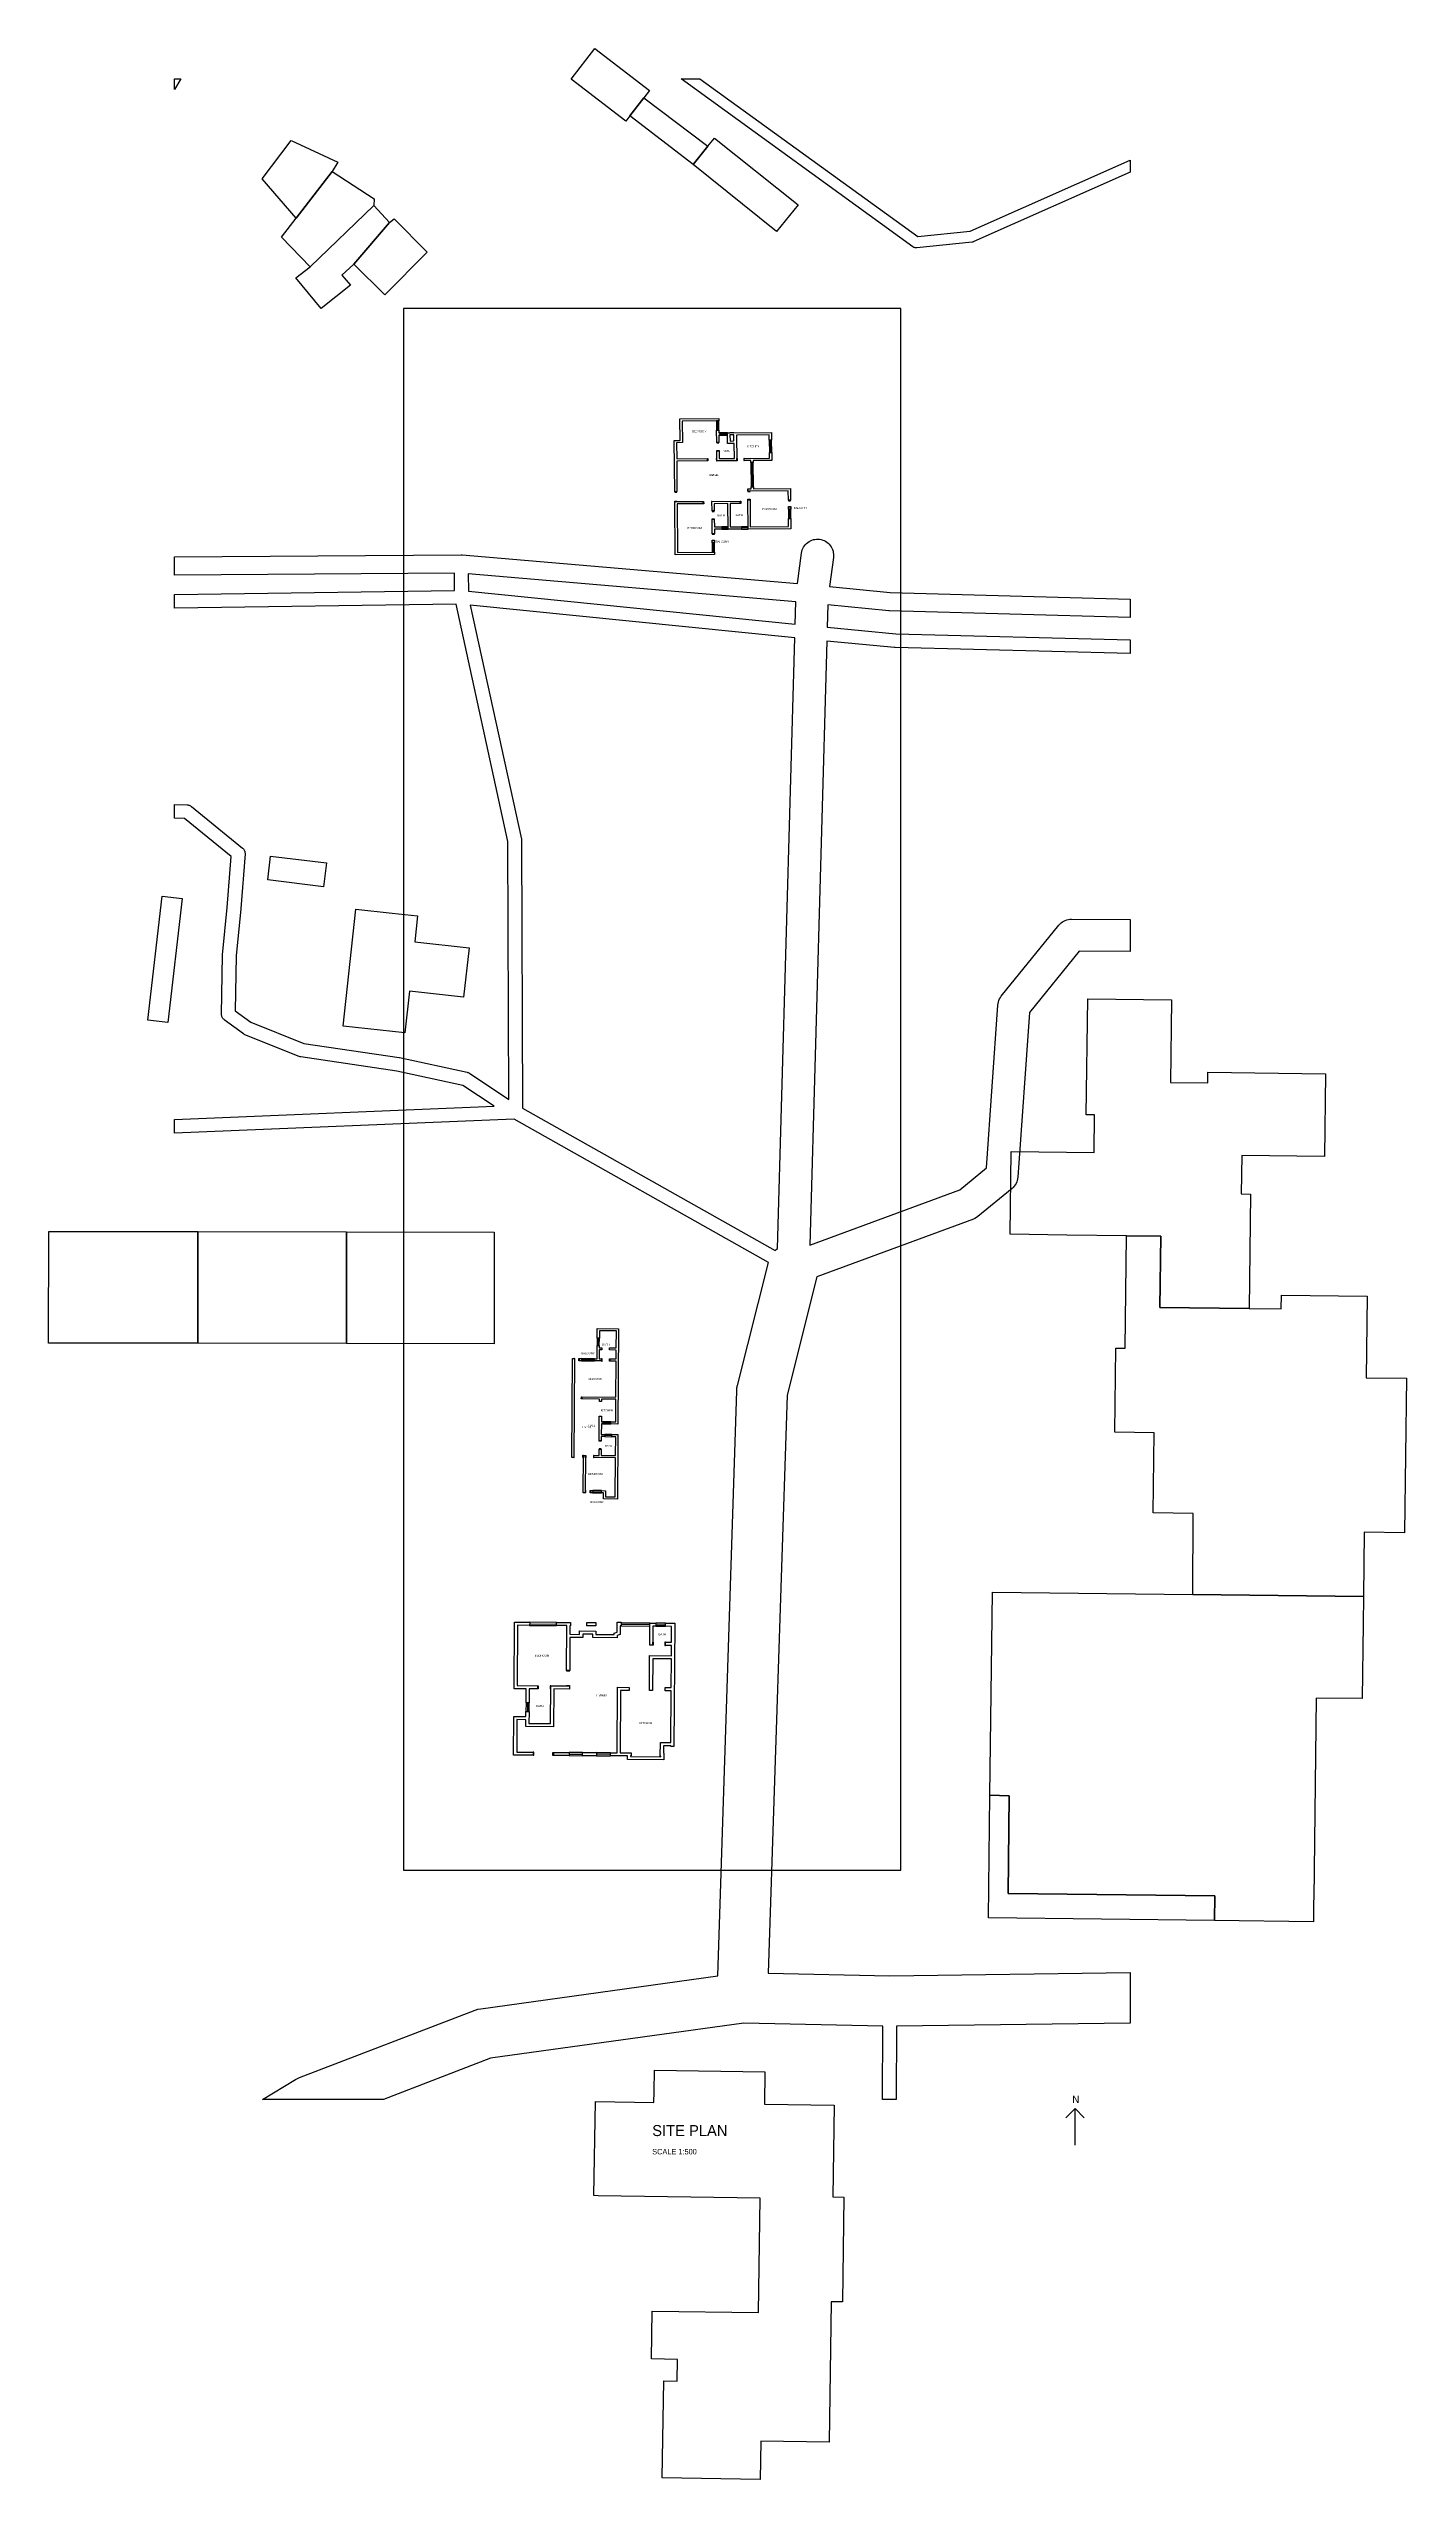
# Model space of a CAD drawing. Header units: centimetres. Extents: x 117202 to 132010, y -43374 to -16879.
import ezdxf

# ---------------------------------------------------------------- set-up
doc = ezdxf.new("R2010")
doc.units = ezdxf.units.CM
for name, color, linetype in [('A-ANNO-SYMB', 7, 'Continuous'), ('A-ANNO-TTLB', 7, 'Continuous'), ('C-BLDG-EXST', 7, 'Continuous'), ('C-ROAD', 7, 'Continuous'), ('DOORS', 7, 'Continuous'), ('TEXT', 7, 'Continuous'), ('V-PROP-LINE', 7, 'Continuous'), ('WALLS', 7, 'Continuous'), ('WINDOWS', 7, 'Continuous')]:
    doc.layers.add(name, color=color, linetype=linetype)

msp = doc.modelspace()

# ---------------------------------------------------------------- linework, layer by layer
at = {"layer": 'A-ANNO-SYMB'}
for p in [(128296, -39432), (128396, -39732), (128496, -39432)]:
    msp.add_line(p, (128396, -39332), dxfattribs=at)
at = {"layer": 'C-BLDG-EXST'}
for points in [[(123158, -16879), (123754, -17335), (123693, -17414), (123541, -17611), (123496, -17669), (122900, -17212)], [(123541, -17611), (123693, -17414), (124393, -17941), (124232, -18141)], [(119849, -17880), (120358, -18115), (120293, -18218), (119901, -18726), (119533, -18297)], [(124232, -18141), (124393, -17941), (124465, -17854), (125375, -18583), (125142, -18871)], [(120293, -18218), (120754, -18516), (120749, -18590), (120055, -19256), (119741, -18935), (119901, -18726)], [(120055, -19256), (120749, -18590), (120921, -18776), (120530, -19230), (120401, -19348), (120493, -19458), (120176, -19713), (119899, -19376)], [(120530, -19230), (120921, -18776), (120970, -18736), (121330, -19097), (120868, -19562)], [(119624, -25680), (120233, -25754), (120201, -26015), (119592, -25940)], [(118440, -26116), (118658, -26141), (118504, -27495), (118285, -27470)], [(120553, -26260), (120950, -26302), (121227, -26333), (121196, -26615), (121788, -26679), (121728, -27218), (121137, -27154), (121088, -27608), (120413, -27535)], [(128959, -29819), (128306, -29811), (127689, -29803), (127699, -28902), (128603, -28912), (128608, -28501), (128519, -28500), (128534, -27235), (129449, -27246), (129438, -28147), (129844, -28153), (129845, -28037), (131126, -28052), (131115, -28955), (130214, -28944), (130209, -29363), (130309, -29364), (130294, -30612), (129322, -30601), (129331, -29823)], [(118828, -30990), (117202, -30989), (117204, -29772), (118829, -29774)], [(118828, -30990), (118829, -29774), (120452, -29777), (120451, -30993)], [(120451, -30993), (120452, -29777), (122062, -29779), (122060, -30995)], [(131543, -33751), (129679, -33729), (129684, -32845), (129248, -32840), (129258, -31967), (128829, -31961), (128840, -31043), (128944, -31045), (128959, -29819), (129331, -29823), (129322, -30601), (130294, -30612), (130645, -30617), (130647, -30468), (131582, -30479), (131571, -31366), (132010, -31372), (131990, -33056), (131551, -33051)], [(131543, -33751), (131539, -34050), (131529, -34864), (131025, -34858), (130999, -37044), (130998, -37077), (130996, -37296), (129917, -37283), (129921, -37015), (127666, -36988), (127679, -35922), (127468, -35918), (127496, -33702), (129679, -33729)], [(129917, -37283), (127453, -37254), (127468, -35918), (127679, -35922), (127666, -36988), (129921, -37015)], [(125768, -39294), (125753, -40295), (125876, -40297), (125859, -41439), (125736, -41438), (125713, -42970), (124968, -42959), (124962, -43374), (123895, -43359), (123911, -42300), (124057, -42302), (124060, -42067), (123779, -42062), (123786, -41539), (124945, -41556), (124964, -40308), (123196, -40282), (123150, -40281), (123166, -39257), (123804, -39265), (123806, -39145), (123809, -38915), (125013, -38933), (125008, -39283)]]:
    msp.add_lwpolyline(points, close=True, dxfattribs=at)
at = {"layer": 'C-ROAD'}
for points in [[(118574, -17323), (118574, -17210), (118643, -17210), (118574, -17323)], [(126680, -18928), (127252, -18870), (128996, -18094), (128996, -18225), (127292, -18983), (127286, -18985), (127280, -18987), (127273, -18988), (126669, -19050), (126663, -19050), (126657, -19050), (126651, -19049), (126645, -19047), (126639, -19045), (126633, -19042), (126628, -19039), (124101, -17210), (124306, -17210), (126680, -18928)], [(118715, -25122), (118722, -25123), (118729, -25124), (118736, -25126), (118742, -25128), (118749, -25131), (118755, -25135), (118760, -25139), (119317, -25593), (119323, -25598), (119328, -25603), (119332, -25609), (119336, -25615), (119339, -25622), (119341, -25628), (119343, -25635), (119344, -25643), (119345, -25650), (119345, -25657), (119300, -26252), (119300, -26254), (119248, -26767), (119238, -27366), (119408, -27492), (119984, -27723), (121025, -27876), (121030, -27877), (121766, -28036), (121772, -28038), (121779, -28041), (121785, -28044), (121791, -28047), (122222, -28332), (122210, -25521), (121646, -22936), (118574, -22979), (118574, -22829), (121630, -22786), (121629, -22597), (118574, -22618), (118574, -22418), (121703, -22397), (121712, -22397), (125368, -22710), (125414, -22377), (125417, -22360), (125422, -22343), (125428, -22327), (125436, -22312), (125446, -22298), (125456, -22284), (125468, -22272), (125482, -22261), (125496, -22251), (125511, -22243), (125527, -22236), (125543, -22231), (125560, -22228), (125577, -22226), (125594, -22226), (125611, -22227), (125628, -22230), (125645, -22235), (125661, -22241), (125676, -22249), (125690, -22259), (125704, -22269), (125716, -22281), (125727, -22295), (125737, -22309), (125745, -22324), (125752, -22340), (125757, -22356), (125760, -22373), (125762, -22390), (125762, -22407), (125761, -22424), (125717, -22742), (126380, -22808), (128996, -22879), (128996, -23079), (126371, -23008), (126364, -23007), (125701, -22941), (125693, -23186), (126440, -23258), (128996, -23322), (128996, -23472), (126434, -23408), (126429, -23408), (125688, -23336), (125503, -29921), (127138, -29319), (127429, -29080), (127554, -27305), (127556, -27287), (127560, -27270), (127565, -27253), (127573, -27237), (127582, -27221), (127592, -27207), (128221, -26432), (128233, -26419), (128245, -26407), (128259, -26397), (128274, -26388), (128290, -26381), (128306, -26375), (128323, -26371), (128340, -26368), (128358, -26367), (128996, -26371), (128996, -26721), (128440, -26718), (127899, -27385), (127772, -29180), (127770, -29198), (127766, -29215), (127761, -29232), (127753, -29248), (127744, -29263), (127734, -29278), (127722, -29291), (127709, -29303), (127337, -29608), (127321, -29620), (127305, -29629), (127287, -29637), (125582, -30265), (125255, -31556), (125050, -37857), (126377, -37886), (128996, -37850), (128996, -38400), (126450, -38435), (126447, -39232), (126297, -39232), (126300, -38435), (124783, -38401), (122022, -38784), (120855, -39232), (119535, -39232), (119896, -39014), (119917, -39003), (119940, -38993), (121855, -38259), (121885, -38250), (121915, -38244), (124499, -37885), (124706, -31509), (124706, -31506), (124706, -31504), (124708, -31493), (124708, -31482), (124709, -31479), (124709, -31477), (124711, -31466), (124713, -31455), (124714, -31453), (124714, -31450), (125053, -30110), (122279, -28548), (118574, -28702), (118574, -28552), (122063, -28407), (121720, -28180), (121001, -28024), (119953, -27870), (119945, -27868), (119936, -27865), (119343, -27628), (119337, -27625), (119331, -27622), (119326, -27618), (119118, -27464), (119112, -27459), (119107, -27454), (119103, -27449), (119099, -27443), (119095, -27437), (119093, -27430), (119090, -27423), (119089, -27416), (119088, -27409), (119088, -27402), (119098, -26761), (119099, -26755), (119151, -26239), (119192, -25685), (118685, -25271), (118574, -25268), (118574, -25118), (118715, -25122)], [(121779, -22603), (121780, -22792), (125344, -23151), (125352, -22909), (121779, -22603)], [(122359, -25505), (122360, -25513), (122372, -28428), (125127, -29980), (125137, -29970), (125152, -29958), (125339, -23301), (121801, -22945), (122358, -25497), (122359, -25505)]]:
    msp.add_lwpolyline(points, close=True, dxfattribs=at)
at = {"layer": 'DOORS'}
for points in [[(124488, -21172), (124488, -21177), (124513, -21177), (124513, -21172)], [(124388, -21348), (124393, -21348), (124393, -21373), (124388, -21373)], [(124489, -21347), (124484, -21347), (124485, -21372), (124490, -21372)], [(124489, -21264), (124489, -21259), (124514, -21259), (124514, -21264)], [(124706, -21346), (124711, -21346), (124711, -21371), (124706, -21371)], [(124789, -21345), (124784, -21345), (124784, -21370), (124789, -21370)], [(124030, -21709), (124030, -21714), (124055, -21713), (124055, -21708)], [(124827, -21703), (124827, -21708), (124852, -21708), (124852, -21703)], [(124031, -21817), (124031, -21812), (124055, -21812), (124055, -21817)], [(124341, -21815), (124346, -21815), (124347, -21839), (124342, -21839)], [(124436, -21814), (124431, -21814), (124431, -21839), (124436, -21839)], [(124437, -21918), (124437, -21923), (124462, -21923), (124462, -21918)], [(124745, -21812), (124750, -21812), (124750, -21837), (124745, -21837)], [(124828, -21811), (124823, -21812), (124823, -21836), (124828, -21836)], [(124828, -21796), (124828, -21791), (124853, -21791), (124853, -21796)], [(125270, -21802), (125270, -21807), (125294, -21807), (125294, -21802)], [(125270, -21874), (125270, -21869), (125295, -21869), (125295, -21874)], [(124437, -22008), (124437, -22003), (124462, -22003), (124462, -22008)], [(124438, -22168), (124438, -22173), (124463, -22173), (124463, -22168)], [(124439, -22242), (124439, -22237), (124464, -22237), (124464, -22242)], [(122937, -31181), (122942, -31181), (122942, -31158), (122937, -31158)], [(122990, -31181), (122985, -31181), (122985, -31158), (122990, -31158)], [(123233, -31184), (123238, -31184), (123238, -31160), (123233, -31160)], [(123323, -31184), (123318, -31184), (123318, -31160), (123323, -31160)], [(122934, -31597), (122939, -31597), (122939, -31574), (122934, -31574)], [(123017, -31598), (123012, -31597), (123013, -31574), (123018, -31574)], [(123229, -32054), (123229, -32059), (123206, -32059), (123206, -32054)], [(122930, -32235), (122935, -32235), (122935, -32212), (122930, -32212)], [(123034, -32235), (123029, -32235), (123029, -32212), (123034, -32212)], [(123057, -32213), (123062, -32213), (123062, -32236), (123057, -32236)], [(123150, -32213), (123145, -32213), (123145, -32236), (123150, -32236)], [(123229, -32147), (123229, -32142), (123206, -32141), (123206, -32146)], [(123055, -32619), (123060, -32619), (123060, -32596), (123055, -32596)], [(123112, -32620), (123107, -32620), (123108, -32597), (123112, -32597)], [(123792, -34249), (123797, -34249), (123797, -34283), (123792, -34283)], [(123929, -34250), (123924, -34250), (123924, -34284), (123929, -34284)], [(122851, -34557), (122851, -34562), (122885, -34562), (122885, -34557)], [(122538, -34723), (122543, -34723), (122543, -34757), (122538, -34757)], [(122678, -34724), (122673, -34724), (122673, -34758), (122678, -34758)], [(122850, -34725), (122850, -34720), (122884, -34720), (122884, -34725)], [(122488, -35482), (122493, -35482), (122493, -35448), (122488, -35448)], [(122708, -35484), (122703, -35484), (122703, -35450), (122708, -35450)]]:
    msp.add_lwpolyline(points, close=True, dxfattribs=at)
at = {"layer": 'V-PROP-LINE'}
msp.add_lwpolyline([(121074, -36732), (126496, -36732), (126496, -19710), (121074, -19710)], close=True, dxfattribs=at)
at = {"layer": 'WALLS'}
for p, q in [((124088, -20913), (124511, -20910)), ((124089, -21150), (124088, -20913)), ((124511, -20910), (124511, -20935)), ((124030, -21709), (124026, -21150)), ((124026, -21150), (124089, -21150)), ((124114, -21174), (124051, -21175)), ((124051, -21175), (124052, -21350)), ((124511, -20935), (124113, -20938)), ((124113, -20938), (124114, -21174)), ((124488, -21172), (124487, -21039)), ((124487, -21039), (124512, -21039)), ((124513, -21172), (124488, -21172)), ((124512, -21039), (124512, -21068)), ((124512, -21068), (124524, -21068)), ((124524, -21093), (124512, -21093)), ((124512, -21093), (124513, -21172)), ((124524, -21068), (124524, -21093)), ((124605, -21184), (124605, -21067)), ((124605, -21067), (124633, -21067)), ((124680, -21184), (124605, -21184)), ((124633, -21067), (124633, -21063)), ((124633, -21063), (124675, -21063)), ((124633, -21088), (124634, -21156)), ((124675, -21088), (124633, -21088)), ((124634, -21156), (124676, -21155)), ((124675, -21063), (124675, -21067)), ((124675, -21067), (125087, -21064)), ((124676, -21155), (124675, -21088)), ((124681, -21346), (124680, -21184)), ((125062, -21089), (124704, -21091)), ((124704, -21091), (124706, -21371)), ((125062, -21148), (125062, -21089)), ((125087, -21147), (125062, -21148)), ((125087, -21064), (125087, -21147)), ((124052, -21350), (124388, -21348)), ((124388, -21373), (124052, -21375)), ((124052, -21375), (124055, -21708)), ((124388, -21348), (124388, -21373)), ((124490, -21372), (124489, -21264)), ((124489, -21264), (124514, -21264)), ((124706, -21371), (124490, -21372)), ((124514, -21264), (124514, -21347)), ((124514, -21347), (124681, -21346)), ((124789, -21345), (125064, -21344)), ((124789, -21370), (124789, -21345)), ((124861, -21370), (124789, -21370)), ((124861, -21390), (124861, -21370)), ((124886, -21390), (124861, -21390)), ((125089, -21368), (124886, -21370)), ((124886, -21370), (124886, -21390)), ((125063, -21281), (125088, -21280)), ((125064, -21344), (125063, -21281)), ((125088, -21280), (125089, -21368)), ((124055, -21708), (124030, -21709)), ((124827, -21679), (124863, -21678)), ((124827, -21703), (124827, -21679)), ((125269, -21700), (124827, -21703)), ((124863, -21678), (124863, -21656)), ((124863, -21656), (124888, -21656)), ((124888, -21656), (124888, -21678)), ((124888, -21678), (125294, -21675)), ((125270, -21802), (125269, -21700)), ((125294, -21675), (125294, -21802)), ((124031, -21817), (124341, -21815)), ((124034, -22396), (124031, -21817)), ((124342, -21839), (124056, -21841)), ((124056, -21841), (124059, -22371)), ((124341, -21815), (124342, -21839)), ((124436, -21814), (124745, -21812)), ((124437, -21918), (124436, -21814)), ((124462, -21918), (124437, -21918)), ((124610, -21838), (124461, -21839)), ((124461, -21839), (124462, -21918)), ((124612, -22117), (124610, -21838)), ((124745, -21837), (124635, -21838)), ((124635, -21838), (124636, -22092)), ((124745, -21812), (124745, -21837)), ((124830, -22116), (124828, -21796)), ((124828, -21796), (124853, -21796)), ((124853, -21796), (124855, -22091)), ((125294, -21802), (125270, -21802)), ((125270, -21899), (125270, -21874)), ((125270, -21874), (125295, -21874)), ((125295, -21899), (125270, -21899)), ((125295, -21874), (125295, -21899)), ((124438, -22168), (124437, -22008)), ((124437, -22008), (124462, -22008)), ((124463, -22168), (124438, -22168)), ((124439, -22267), (124439, -22242)), ((124439, -22242), (124464, -22242)), ((124462, -22008), (124463, -22093)), ((124463, -22093), (124544, -22093)), ((124544, -22118), (124463, -22118)), ((124463, -22118), (124463, -22168)), ((124464, -22242), (124464, -22267)), ((124544, -22093), (124544, -22118)), ((124760, -22116), (124612, -22117)), ((124636, -22092), (124760, -22091)), ((124760, -22091), (124760, -22116)), ((125296, -22113), (124830, -22116)), ((124855, -22091), (125271, -22088)), ((125271, -22088), (125271, -22002)), ((125271, -22002), (125296, -22002)), ((125296, -22002), (125296, -22113)), ((124465, -22393), (124034, -22396)), ((124059, -22371), (124465, -22368)), ((124464, -22267), (124439, -22267)), ((124465, -22368), (124465, -22393)), ((123186, -30935), (123186, -30831)), ((123186, -30831), (123418, -30833)), ((123209, -30935), (123186, -30935)), ((123394, -30856), (123209, -30855)), ((123209, -30855), (123209, -30935)), ((123393, -31041), (123394, -30856)), ((123418, -30833), (123411, -31871)), ((122907, -32235), (122914, -31155)), ((122914, -31155), (122937, -31155)), ((122937, -31155), (122930, -32235)), ((122990, -31181), (122990, -31158)), ((122990, -31158), (123013, -31158)), ((123013, -31181), (122990, -31181)), ((123013, -31158), (123013, -31181)), ((123156, -31182), (123157, -31159)), ((123235, -31183), (123156, -31182)), ((123157, -31159), (123184, -31160)), ((123184, -31160), (123185, -31016)), ((123185, -31016), (123208, -31016)), ((123208, -31063), (123207, -31160)), ((123207, -31160), (123235, -31160)), ((123208, -31016), (123208, -31039)), ((123208, -31039), (123236, -31040)), ((123236, -31063), (123208, -31063)), ((123235, -31160), (123235, -31183)), ((123236, -31040), (123236, -31063)), ((123321, -31063), (123321, -31040)), ((123321, -31040), (123393, -31041)), ((123393, -31064), (123321, -31063)), ((123321, -31184), (123321, -31160)), ((123321, -31160), (123392, -31161)), ((123392, -31184), (123321, -31184)), ((123390, -31577), (123392, -31184)), ((123392, -31161), (123393, -31064)), ((123017, -31598), (123018, -31574)), ((123209, -31599), (123017, -31598)), ((123018, -31574), (123390, -31577)), ((123206, -32054), (123208, -31784)), ((123208, -31784), (123231, -31784)), ((123209, -31624), (123209, -31599)), ((123232, -31624), (123209, -31624)), ((123231, -31784), (123231, -31846)), ((123389, -31600), (123232, -31599)), ((123232, -31599), (123232, -31624)), ((123388, -31847), (123389, -31600)), ((123229, -32054), (123206, -32054)), ((123230, -32008), (123229, -32054)), ((123231, -31869), (123230, -31985)), ((123230, -31985), (123267, -31985)), ((123267, -32008), (123230, -32008)), ((123231, -31846), (123247, -31846)), ((123247, -31869), (123231, -31869)), ((123247, -31846), (123247, -31869)), ((123267, -31985), (123267, -32008)), ((123332, -31870), (123332, -31847)), ((123332, -31847), (123388, -31847)), ((123411, -31871), (123332, -31870)), ((123345, -32009), (123345, -31986)), ((123345, -31986), (123410, -31986)), ((123387, -32009), (123345, -32009)), ((123385, -32215), (123387, -32009)), ((123410, -31986), (123405, -32689)), ((122930, -32235), (122907, -32235)), ((123031, -32622), (123034, -32212)), ((123034, -32212), (123057, -32213)), ((123057, -32213), (123055, -32622)), ((123150, -32236), (123150, -32213)), ((123150, -32213), (123205, -32214)), ((123385, -32238), (123150, -32236)), ((123205, -32214), (123206, -32146)), ((123206, -32146), (123229, -32147)), ((123229, -32147), (123228, -32214)), ((123228, -32214), (123385, -32215)), ((123382, -32665), (123385, -32238)), ((123055, -32622), (123031, -32622)), ((123112, -32620), (123112, -32597)), ((123112, -32597), (123136, -32597)), ((123135, -32620), (123112, -32620)), ((123136, -32597), (123135, -32620)), ((123233, -32620), (123233, -32597)), ((123233, -32597), (123277, -32598)), ((123253, -32621), (123233, -32620)), ((123253, -32688), (123253, -32621)), ((123405, -32689), (123253, -32688)), ((123277, -32598), (123276, -32665)), ((123276, -32665), (123382, -32665)), ((122278, -34756), (122283, -34030)), ((122283, -34030), (122449, -34032)), ((122317, -34065), (122313, -34722)), ((122448, -34066), (122317, -34065)), ((122449, -34032), (122448, -34066)), ((122742, -34068), (122743, -34033)), ((122854, -34068), (122742, -34068)), ((122743, -34033), (122894, -34034)), ((122851, -34557), (122854, -34068)), ((122888, -34069), (122887, -34163)), ((122887, -34163), (122993, -34164)), ((122894, -34069), (122888, -34069)), ((122894, -34034), (122894, -34069)), ((122993, -34164), (122993, -34126)), ((122993, -34126), (123170, -34128)), ((123136, -34162), (123027, -34161)), ((123027, -34161), (123027, -34198)), ((123071, -34036), (123171, -34036)), ((123071, -34070), (123071, -34036)), ((123171, -34070), (123071, -34070)), ((123136, -34199), (123136, -34162)), ((123170, -34128), (123170, -34165)), ((123170, -34165), (123370, -34166)), ((123171, -34036), (123171, -34070)), ((123370, -34152), (123402, -34141)), ((123370, -34166), (123370, -34152)), ((123402, -34032), (123445, -34032)), ((123402, -34141), (123402, -34032)), ((123436, -34165), (123404, -34177)), ((123404, -34177), (123404, -34200)), ((123445, -34072), (123436, -34072)), ((123436, -34072), (123436, -34165)), ((123445, -34032), (123445, -34072)), ((123758, -34283), (123759, -34040)), ((123759, -34040), (123825, -34040)), ((123793, -34075), (123792, -34283)), ((123825, -34075), (123793, -34075)), ((123825, -34040), (123825, -34075)), ((123930, -34075), (123931, -34041)), ((123996, -34076), (123930, -34075)), ((123931, -34041), (124030, -34042)), ((123995, -34250), (123996, -34076)), ((124030, -34042), (124022, -35384)), ((122887, -34197), (122885, -34557)), ((123027, -34198), (122887, -34197)), ((123404, -34200), (123136, -34199)), ((123754, -34777), (123757, -34394)), ((123757, -34394), (123994, -34396)), ((123792, -34283), (123758, -34283)), ((123791, -34429), (123789, -34777)), ((123994, -34430), (123791, -34429)), ((123929, -34284), (123929, -34250)), ((123929, -34250), (123995, -34250)), ((123995, -34284), (123929, -34284)), ((123992, -34744), (123994, -34430)), ((123994, -34396), (123995, -34284)), ((122885, -34557), (122851, -34557)), ((122410, -34757), (122278, -34756)), ((122313, -34722), (122538, -34723)), ((122409, -34911), (122410, -34757)), ((122443, -34911), (122409, -34911)), ((122444, -34757), (122443, -34911)), ((122538, -34757), (122444, -34757)), ((122538, -34723), (122538, -34757)), ((122676, -35135), (122678, -34724)), ((122678, -34724), (122884, -34725)), ((122712, -34759), (122710, -35170)), ((122884, -34760), (122712, -34759)), ((122884, -34725), (122884, -34760)), ((123402, -35454), (123406, -34740)), ((123406, -34740), (123532, -34741)), ((123440, -34775), (123436, -35454)), ((123532, -34775), (123440, -34775)), ((123532, -34741), (123532, -34775)), ((123789, -34777), (123754, -34777)), ((123926, -34778), (123926, -34744)), ((123926, -34744), (123992, -34744)), ((123991, -34778), (123926, -34778)), ((123988, -35344), (123991, -34778)), ((122274, -35481), (122276, -35058)), ((122276, -35058), (122408, -35059)), ((122310, -35093), (122308, -35447)), ((122407, -35094), (122310, -35093)), ((122407, -35168), (122407, -35094)), ((122710, -35170), (122407, -35168)), ((122408, -35059), (122408, -35005)), ((122408, -35005), (122442, -35005)), ((122442, -35005), (122441, -35134)), ((122441, -35134), (122676, -35135)), ((122488, -35482), (122274, -35481)), ((122308, -35447), (122488, -35448)), ((122488, -35448), (122488, -35482)), ((122708, -35450), (122879, -35451)), ((122708, -35484), (122708, -35450)), ((122879, -35485), (122708, -35484)), ((122879, -35451), (122879, -35485)), ((123025, -35452), (123179, -35453)), ((123025, -35486), (123025, -35452)), ((123179, -35487), (123025, -35486)), ((123179, -35453), (123179, -35487)), ((123330, -35488), (123330, -35454)), ((123330, -35454), (123402, -35454)), ((123516, -35489), (123330, -35488)), ((123436, -35454), (123556, -35455)), ((123515, -35529), (123516, -35489)), ((123556, -35489), (123550, -35489)), ((123550, -35489), (123550, -35495)), ((123550, -35495), (123878, -35497)), ((123556, -35455), (123556, -35489)), ((123873, -35491), (123874, -35343)), ((123878, -35491), (123873, -35491)), ((123874, -35343), (123988, -35344)), ((123878, -35497), (123878, -35491)), ((123908, -35377), (123907, -35457)), ((123907, -35457), (123913, -35457)), ((123988, -35378), (123908, -35377)), ((123913, -35457), (123912, -35532)), ((123988, -35384), (123988, -35378)), ((124022, -35384), (123988, -35384)), ((123912, -35532), (123515, -35529))]:
    msp.add_line(p, q, dxfattribs=at)
at = {"layer": 'WINDOWS'}
for p, q in [((124499, -20935), (124500, -21039)), ((124605, -21080), (124524, -21080)), ((125075, -21148), (125076, -21280)), ((124874, -21390), (124875, -21656)), ((125283, -21899), (125283, -22002)), ((124611, -22105), (124544, -22105)), ((124830, -22103), (124760, -22104)), ((124452, -22368), (124451, -22267)), ((123197, -31016), (123197, -30935)), ((123157, -31171), (123013, -31170)), ((123332, -31858), (123247, -31858)), ((123345, -31997), (123267, -31997)), ((123136, -32608), (123233, -32609)), ((122448, -34049), (122743, -34051)), ((123759, -34057), (123445, -34055)), ((123825, -34058), (123930, -34058)), ((122426, -34911), (122425, -35005)), ((122879, -35468), (123025, -35469)), ((123330, -35471), (123179, -35470))]:
    msp.add_line(p, q, dxfattribs=at)
for points in [[(124487, -20935), (124487, -21039), (124512, -21039), (124511, -20935)], [(124605, -21067), (124524, -21068), (124524, -21093), (124605, -21092)], [(125062, -21148), (125063, -21281), (125088, -21280), (125087, -21147)], [(124861, -21390), (124863, -21656), (124888, -21656), (124886, -21390)], [(125270, -21899), (125271, -22002), (125296, -22002), (125295, -21899)], [(124611, -22092), (124544, -22093), (124544, -22118), (124612, -22117)], [(124830, -22091), (124760, -22091), (124760, -22116), (124830, -22116)], [(124465, -22368), (124464, -22267), (124439, -22267), (124440, -22368)], [(123208, -31016), (123209, -30935), (123186, -30935), (123185, -31016)], [(123157, -31159), (123013, -31158), (123013, -31181), (123156, -31182)], [(123332, -31847), (123247, -31846), (123247, -31869), (123332, -31870)], [(123345, -31986), (123267, -31985), (123267, -32008), (123345, -32009)], [(123135, -32620), (123233, -32620), (123233, -32597), (123136, -32597)], [(122448, -34066), (122742, -34068), (122743, -34033), (122449, -34032)], [(123759, -34040), (123445, -34038), (123445, -34072), (123759, -34074)], [(123825, -34075), (123930, -34075), (123931, -34041), (123825, -34040)], [(122409, -34911), (122408, -35005), (122442, -35005), (122443, -34911)], [(122879, -35485), (123025, -35486), (123025, -35452), (122879, -35451)], [(123330, -35454), (123179, -35453), (123179, -35487), (123330, -35488)]]:
    msp.add_lwpolyline(points, close=True, dxfattribs=at)

# ---------------------------------------------------------------- texts
at = {"layer": 'A-ANNO-SYMB'}
msp.add_text('N', height=80, dxfattribs=at).set_placement((128366, -39272))
at = {"layer": 'A-ANNO-TTLB'}
for s, height, p in [('SITE PLAN', 120, (123785, -39632)), ('SCALE 1:500', 60, (123785, -39832))]:
    msp.add_text(s, height=height, dxfattribs=at).set_placement(p)
at = {"layer": 'TEXT', "char_height": 22, "attachment_point": 5}
for s, insert in [('BEDROOM', (124300, -21051)), ('BATH', (124597, -21266)), ('KITCHEN', (124886, -21215)), ('LIVING', (124458, -21527)), ('HALL', (124458, -21527)), ('BATH', (124536, -21965)), ('BATH', (124732, -21964)), ('BEDROOM', (125062, -21896)), ('BALCONY', (125402, -21885)), ('BEDROOM', (124248, -22105)), ('BALCONY', (124551, -22254)), ('BATH', (123279, -31006)), ('BALCONY', (123085, -31099)), ('BEDROOM', (123163, -31379)), ('KITCHEN', (123290, -31723)), ('LIVING', (123070, -31905)), ('HALL', (123128, -31889)), ('BATH', (123308, -32111)), ('BEDROOM', (123164, -32417)), ('BALCONY', (123183, -32721)), ('BATH', (123894, -34162)), ('BEDROOM', (122583, -34395)), ('BATH', (122560, -34946)), ('LIVING', (123226, -34829)), ('HALL', (123266, -34829)), ('KITCHEN', (123714, -35131))]:
    msp.add_mtext(s, dxfattribs=dict(at, insert=insert))

doc.saveas('drawing.dxf')
